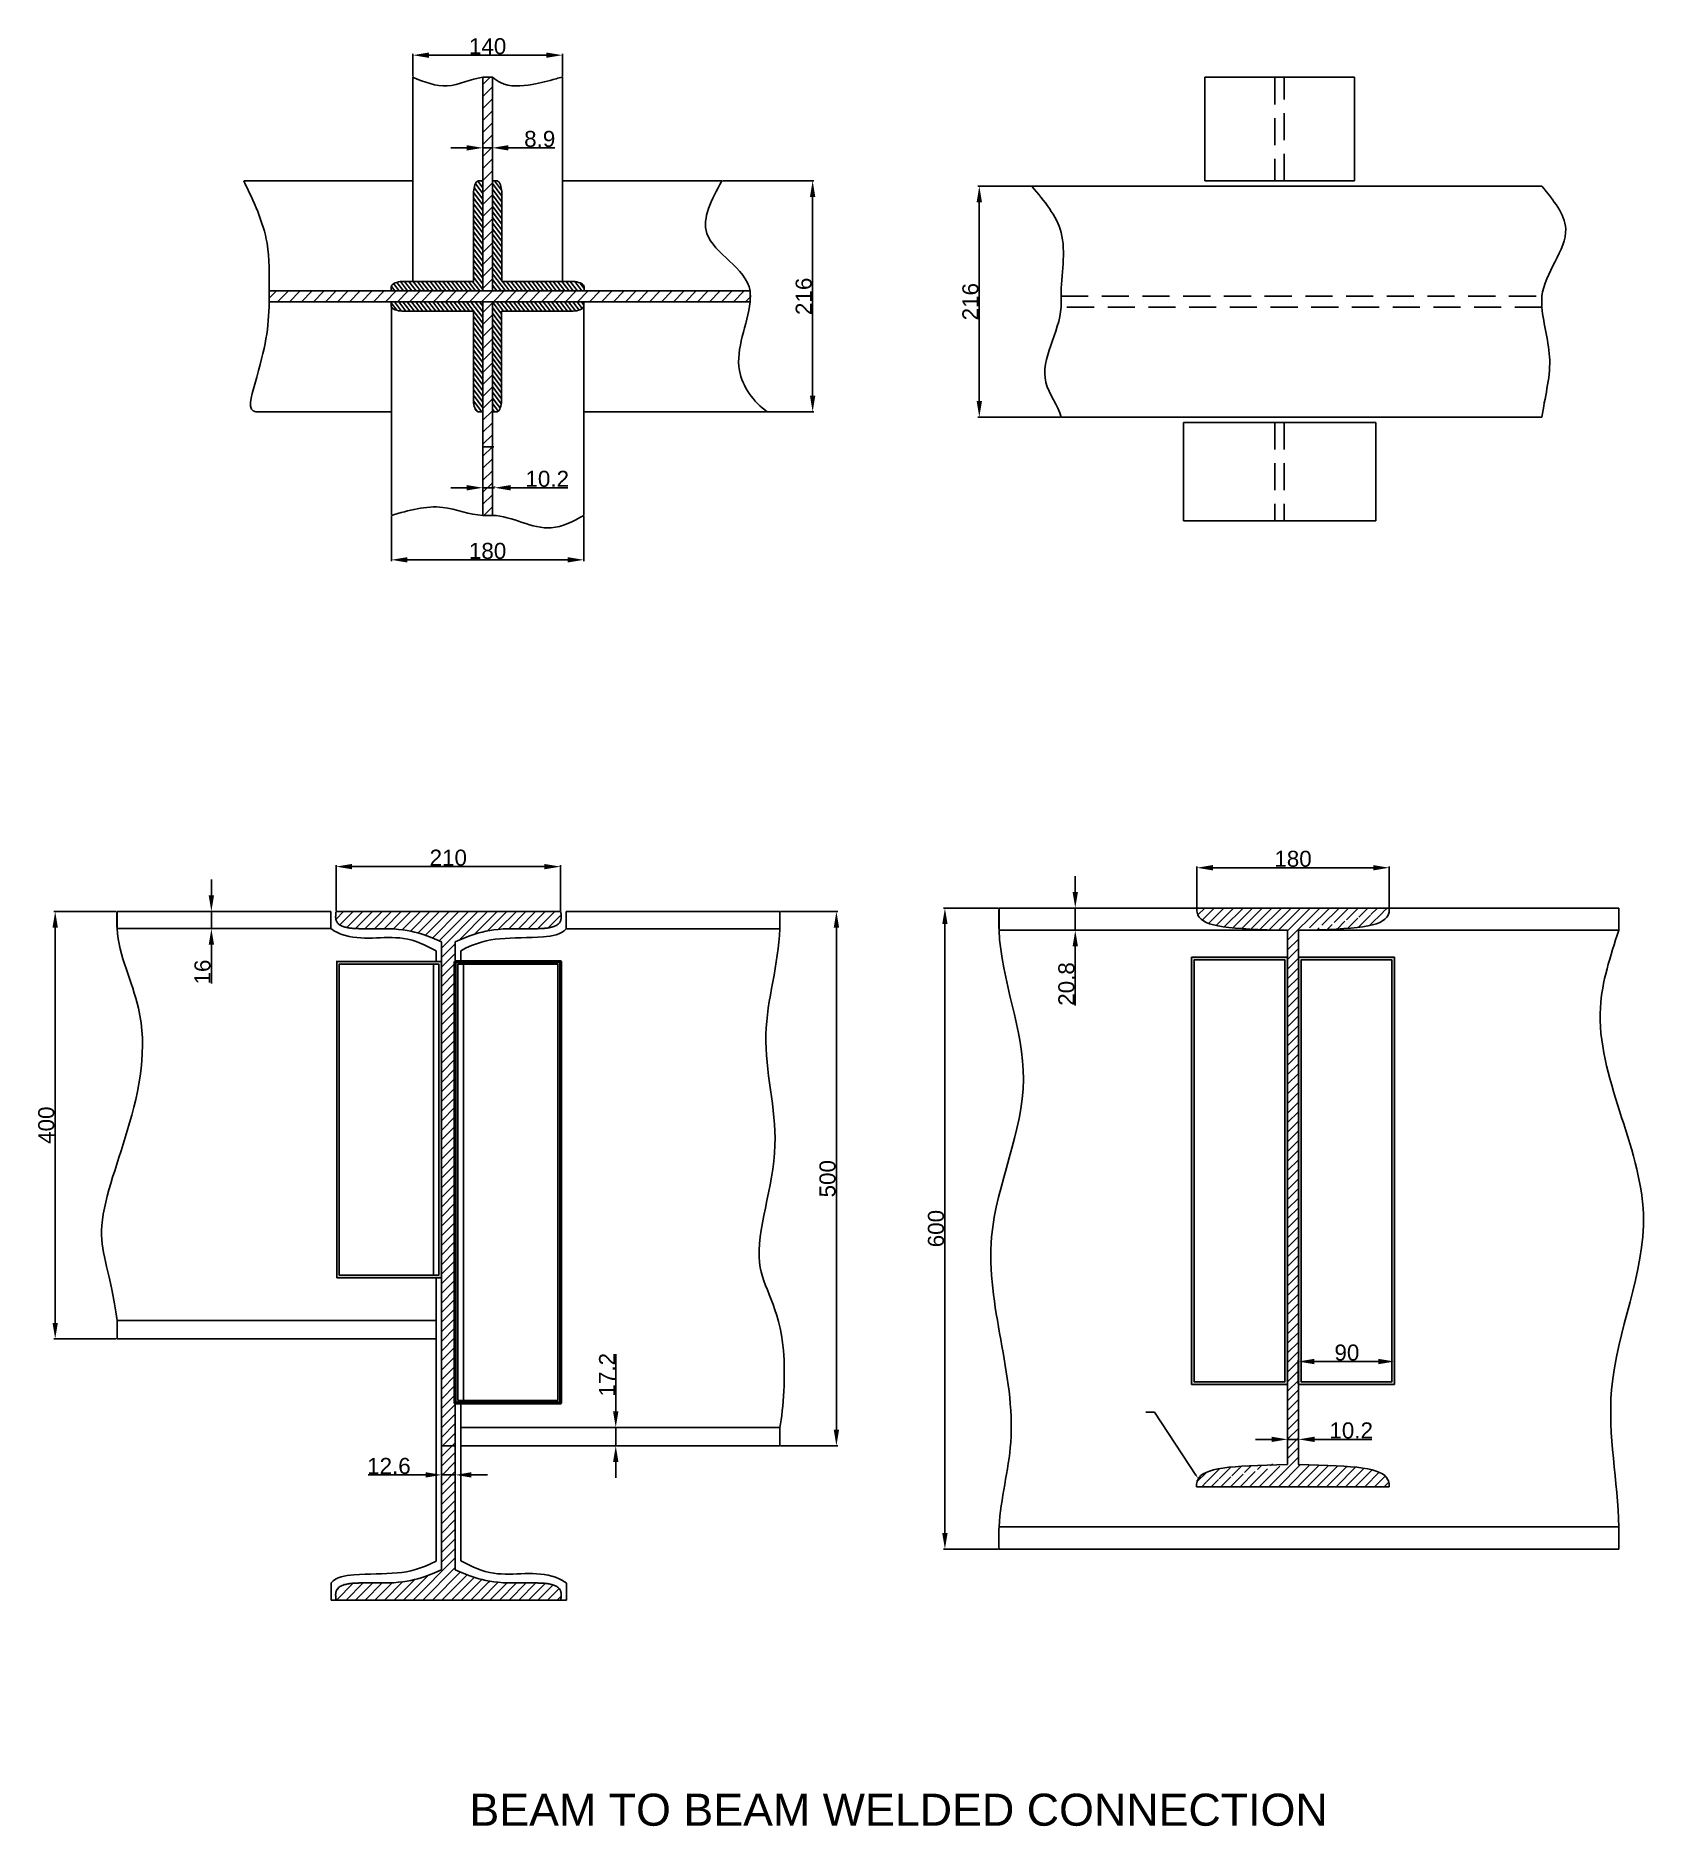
# Model space of a CAD drawing. Header units: inches. Extents: x 1351 to 2857, y 307 to 1983.
import ezdxf
from ezdxf import colors
from ezdxf.entities.mleader import LeaderData, LeaderLine
from ezdxf.math import Vec2, Vec3

# ---------------------------------------------------------------- set-up
doc = ezdxf.new("R2010")
doc.units = ezdxf.units.IN
doc.header["$MEASUREMENT"] = 0
doc.linetypes.add('DASHEDX2', pattern=[38.099999999999994, 25.4, -12.7])
doc.styles.get("Standard").update_dxf_attribs({"font": 'arial.ttf'})
doc.dimstyles.new('ISO-25', dxfattribs={"dimtxt": 15, "dimasz": 15, "dimexe": 1.25, "dimexo": 0.625, "dimtad": 1, "dimdec": 4, "dimtxsty": 'Standard', "dimcen": 2.5, "dimadec": 0, "dimazin": 0, "dimtfac": 1, "dimtdec": 4, "dimtmove": 0, "dimatfit": 3, "dimfxl": 1, "dimarcsym": 0})

msp = doc.modelspace()

# ---------------------------------------------------------------- texts
at = {"insert": (1756.281258324703, 337.8094662829761), "char_height": 30, "attachment_point": 1}
msp.add_mtext_dynamic_manual_height_columns('BEAM TO BEAM WELDED CONNECTION', width=1762.875229875592, gutter_width=967.7796642132664, heights=[560.3105150692841], dxfattribs=at)

# ---------------------------------------------------------------- blocks, each defined once
blk = doc.blocks.new('*D20')
at = {"color": 0, "lineweight": -2, "transparency": 16777216}
for p, q in [((1703.33883524077, 1944.830040850875), (1703.33883524077, 1966.155384446298)), ((1718.33883524077, 1964.905384446298), (1828.33883524077, 1964.905384446298)), ((1843.33883524077, 1944.830040850875), (1843.33883524077, 1966.155384446298))]:
    blk.add_line(p, q, dxfattribs=at)
at = {"color": 0, "transparency": 16777216}
for points in [[(1718.33883524077, 1967.405384446298), (1718.33883524077, 1962.405384446298), (1703.33883524077, 1964.905384446298)], [(1828.33883524077, 1967.405384446298), (1828.33883524077, 1962.405384446298), (1843.33883524077, 1964.905384446298)]]:
    blk.add_solid(points, dxfattribs=at)
at = {"layer": 'Defpoints', "color": 0, "transparency": 16777216}
for p in [(1843.33883524077, 1964.905384446298), (1703.33883524077, 1944.205040850875), (1843.33883524077, 1944.205040850875)]:
    blk.add_point(p, dxfattribs=at)
at = {"color": 0, "transparency": 16777216, "insert": (1773.33883524077, 1973.188979262123), "char_height": 15, "attachment_point": 5}
blk.add_mtext('140', dxfattribs=at)
blk = doc.blocks.new('*D21')
at = {"color": 0, "lineweight": -2, "transparency": 16777216}
for p, q in [((1768.88883524077, 1943.580040850875), (1768.88883524077, 1876.929903084225)), ((1777.78883524077, 1943.580040850875), (1777.78883524077, 1876.929903084225)), ((1753.88883524077, 1878.179903084225), (1738.88883524077, 1878.179903084225)), ((1768.88883524077, 1878.179903084225), (1777.78883524077, 1878.179903084225)), ((1792.78883524077, 1878.179903084225), (1836.398998951548, 1878.179903084225))]:
    blk.add_line(p, q, dxfattribs=at)
at = {"color": 0, "transparency": 16777216}
for points in [[(1753.88883524077, 1880.679903084225), (1753.88883524077, 1875.679903084225), (1768.88883524077, 1878.179903084225)], [(1792.78883524077, 1880.679903084225), (1792.78883524077, 1875.679903084225), (1777.78883524077, 1878.179903084225)]]:
    blk.add_solid(points, dxfattribs=at)
at = {"layer": 'Defpoints', "color": 0, "transparency": 16777216}
for p in [(1768.88883524077, 1944.205040850875), (1777.78883524077, 1944.205040850875), (1777.78883524077, 1878.179903084225)]:
    blk.add_point(p, dxfattribs=at)
at = {"color": 0, "transparency": 16777216, "insert": (1822.093917096159, 1886.46349790005), "char_height": 15, "attachment_point": 5}
blk.add_mtext('8.9', dxfattribs=at)
blk = doc.blocks.new('*D22')
at = {"color": 0, "lineweight": -2, "transparency": 16777216}
for p, q in [((1768.88883524077, 1597.771109173111), (1768.88883524077, 1558.796220049258)), ((1753.88883524077, 1560.046220049258), (1738.88883524077, 1560.046220049258)), ((1768.88883524077, 1560.046220049258), (1779.816307508696, 1560.046220049258)), ((1779.816307508696, 1560.671220049258), (1779.816307508696, 1561.296220049258)), ((1794.816307508696, 1560.046220049258), (1848.463988272679, 1560.046220049258))]:
    blk.add_line(p, q, dxfattribs=at)
at = {"color": 0, "transparency": 16777216}
for points in [[(1753.88883524077, 1562.546220049258), (1753.88883524077, 1557.546220049258), (1768.88883524077, 1560.046220049258)], [(1794.816307508696, 1562.546220049258), (1794.816307508696, 1557.546220049258), (1779.816307508696, 1560.046220049258)]]:
    blk.add_solid(points, dxfattribs=at)
at = {"layer": 'Defpoints', "color": 0, "transparency": 16777216}
for p in [(1768.88883524077, 1598.396109173111), (1779.816307508696, 1560.046220049258), (1779.816307508696, 1560.046220049258)]:
    blk.add_point(p, dxfattribs=at)
at = {"color": 0, "transparency": 16777216, "insert": (1829.140147890688, 1568.329814865084), "char_height": 15, "attachment_point": 5}
blk.add_mtext('10.2', dxfattribs=at)
blk = doc.blocks.new('*D23')
at = {"color": 0, "lineweight": -2, "transparency": 16777216}
for p, q in [((1993.081063877423, 1847.205040850876), (2078.739645061701, 1847.205040850876)), ((2077.489645061701, 1832.205040850876), (2077.489645061701, 1646.205040850876)), ((1993.081063877423, 1631.205040850876), (2078.739645061701, 1631.205040850876))]:
    blk.add_line(p, q, dxfattribs=at)
at = {"color": 0, "transparency": 16777216}
for points in [[(2074.989645061701, 1832.205040850876), (2079.989645061701, 1832.205040850876), (2077.489645061701, 1847.205040850876)], [(2074.989645061701, 1646.205040850876), (2079.989645061701, 1646.205040850876), (2077.489645061701, 1631.205040850876)]]:
    blk.add_solid(points, dxfattribs=at)
at = {"layer": 'Defpoints', "color": 0, "transparency": 16777216}
for p in [(1992.456063877423, 1847.205040850876), (1992.456063877423, 1631.205040850876), (2077.489645061701, 1631.205040850876)]:
    blk.add_point(p, dxfattribs=at)
at = {"color": 0, "transparency": 16777216, "insert": (2069.206050245875, 1739.205040850875), "char_height": 15, "attachment_point": 5, "rotation": 90}
blk.add_mtext('216', dxfattribs=at)
blk = doc.blocks.new('*D24')
at = {"color": 0, "lineweight": -2, "transparency": 16777216}
for p, q in [((1683.33883524077, 1533.580040850875), (1683.33883524077, 1491.33518515138)), ((1863.33883524077, 1533.580040850875), (1863.33883524077, 1491.33518515138)), ((1698.33883524077, 1492.58518515138), (1848.33883524077, 1492.58518515138))]:
    blk.add_line(p, q, dxfattribs=at)
at = {"color": 0, "transparency": 16777216}
for points in [[(1698.33883524077, 1495.08518515138), (1698.33883524077, 1490.08518515138), (1683.33883524077, 1492.58518515138)], [(1848.33883524077, 1495.08518515138), (1848.33883524077, 1490.08518515138), (1863.33883524077, 1492.58518515138)]]:
    blk.add_solid(points, dxfattribs=at)
at = {"layer": 'Defpoints', "color": 0, "transparency": 16777216}
for p in [(1683.33883524077, 1534.205040850875), (1863.33883524077, 1534.205040850875), (1863.33883524077, 1492.58518515138)]:
    blk.add_point(p, dxfattribs=at)
at = {"color": 0, "transparency": 16777216, "insert": (1773.33883524077, 1500.868779967205), "char_height": 15, "attachment_point": 5}
blk.add_mtext('180', dxfattribs=at)
blk = doc.blocks.new('*D25')
at = {"color": 0, "lineweight": -2, "transparency": 16777216}
for p, q in [((2309.363987529742, 1842.205040850876), (2232.215509877169, 1842.205040850876)), ((2233.465509877169, 1827.205040850876), (2233.465509877169, 1641.205040850876)), ((2309.363987529742, 1626.205040850876), (2232.215509877169, 1626.205040850876))]:
    blk.add_line(p, q, dxfattribs=at)
at = {"color": 0, "transparency": 16777216}
for points in [[(2230.965509877169, 1827.205040850876), (2235.965509877169, 1827.205040850876), (2233.465509877169, 1842.205040850876)], [(2230.965509877169, 1641.205040850876), (2235.965509877169, 1641.205040850876), (2233.465509877169, 1626.205040850876)]]:
    blk.add_solid(points, dxfattribs=at)
at = {"layer": 'Defpoints', "color": 0, "transparency": 16777216}
for p in [(2309.988987529742, 1842.205040850876), (2233.465509877169, 1626.205040850876), (2309.988987529742, 1626.205040850876)]:
    blk.add_point(p, dxfattribs=at)
at = {"color": 0, "transparency": 16777216, "insert": (2225.181915061344, 1734.205040850875), "char_height": 15, "attachment_point": 5, "rotation": 90}
blk.add_mtext('216', dxfattribs=at)
blk = doc.blocks.new('*D26')
at = {"color": 0, "lineweight": -2, "transparency": 16777216}
for p, q in [((1514.847619483222, 1178.448873504423), (1514.847619483222, 1193.448873504423)), ((1427.149134770212, 1163.448873504423), (1516.097619483222, 1163.448873504423)), ((1514.847619483222, 1163.448873504423), (1514.847619483222, 1147.448873504423)), ((1427.149134770212, 1147.448873504423), (1516.097619483222, 1147.448873504423)), ((1514.847619483222, 1132.448873504423), (1514.847619483222, 1096.134071321613))]:
    blk.add_line(p, q, dxfattribs=at)
at = {"color": 0, "transparency": 16777216}
for points in [[(1512.347619483222, 1178.448873504423), (1517.347619483222, 1178.448873504423), (1514.847619483222, 1163.448873504423)], [(1512.347619483222, 1132.448873504423), (1517.347619483222, 1132.448873504423), (1514.847619483222, 1147.448873504423)]]:
    blk.add_solid(points, dxfattribs=at)
at = {"layer": 'Defpoints', "color": 0, "transparency": 16777216}
for p in [(1426.524134770212, 1163.448873504423), (1426.524134770212, 1147.448873504423), (1514.847619483222, 1147.448873504423)]:
    blk.add_point(p, dxfattribs=at)
at = {"color": 0, "transparency": 16777216, "insert": (1506.564024667397, 1106.791472413017), "char_height": 15, "attachment_point": 5, "rotation": 90}
blk.add_mtext('16', dxfattribs=at)
blk = doc.blocks.new('*D27')
at = {"color": 0, "lineweight": -2, "transparency": 16777216}
for p, q in [((1631.523316290354, 1163.983407330287), (1631.523316290354, 1206.710241849885)), ((1841.523316290354, 1163.983407330287), (1841.523316290354, 1206.710241849885)), ((1646.523316290354, 1205.460241849885), (1826.523316290354, 1205.460241849885))]:
    blk.add_line(p, q, dxfattribs=at)
at = {"color": 0, "transparency": 16777216}
for points in [[(1646.523316290354, 1207.960241849885), (1646.523316290354, 1202.960241849885), (1631.523316290354, 1205.460241849885)], [(1826.523316290354, 1207.960241849885), (1826.523316290354, 1202.960241849885), (1841.523316290354, 1205.460241849885)]]:
    blk.add_solid(points, dxfattribs=at)
at = {"layer": 'Defpoints', "color": 0, "transparency": 16777216}
for p in [(1841.523316290354, 1205.460241849885), (1631.523316290354, 1163.358407330287), (1841.523316290354, 1163.358407330287)]:
    blk.add_point(p, dxfattribs=at)
at = {"color": 0, "transparency": 16777216, "insert": (1736.523316290354, 1213.743836665711), "char_height": 15, "attachment_point": 5}
blk.add_mtext('210', dxfattribs=at)
blk = doc.blocks.new('*D28')
at = {"color": 0, "lineweight": -2, "transparency": 16777216}
for p, q in [((2047.448316290355, 1163.358407330287), (2100.989767169137, 1163.358407330287)), ((2099.739767169137, 1148.358407330287), (2099.739767169138, 678.358407330287)), ((2047.448316290355, 663.358407330287), (2100.989767169138, 663.358407330287))]:
    blk.add_line(p, q, dxfattribs=at)
at = {"color": 0, "transparency": 16777216}
for points in [[(2097.239767169137, 1148.358407330287), (2102.239767169137, 1148.358407330287), (2099.739767169137, 1163.358407330287)], [(2097.239767169138, 678.358407330287), (2102.239767169138, 678.358407330287), (2099.739767169138, 663.358407330287)]]:
    blk.add_solid(points, dxfattribs=at)
at = {"layer": 'Defpoints', "color": 0, "transparency": 16777216}
for p in [(2046.823316290355, 1163.358407330287), (2046.823316290355, 663.358407330287), (2099.739767169138, 663.358407330287)]:
    blk.add_point(p, dxfattribs=at)
at = {"color": 0, "transparency": 16777216, "insert": (2091.456172353312, 913.3584073302865), "char_height": 15, "attachment_point": 5, "rotation": 90}
blk.add_mtext('500', dxfattribs=at)
blk = doc.blocks.new('*D29')
at = {"color": 0, "lineweight": -2, "transparency": 16777216}
for p, q in [((1743.123316290354, 662.7334073302868), (1743.123316290354, 634.9401899859895)), ((1730.377508755449, 636.8151899859895), (1730.377508755449, 637.4401899859895)), ((1715.377508755449, 636.1901899859895), (1661.586581061043, 636.1901899859895)), ((1743.123316290354, 636.1901899859895), (1730.377508755449, 636.1901899859895)), ((1758.123316290354, 636.1901899859895), (1773.123316290354, 636.1901899859895))]:
    blk.add_line(p, q, dxfattribs=at)
at = {"color": 0, "transparency": 16777216}
for points in [[(1715.377508755449, 638.6901899859895), (1715.377508755449, 633.6901899859895), (1730.377508755449, 636.1901899859895)], [(1758.123316290354, 638.6901899859895), (1758.123316290354, 633.6901899859895), (1743.123316290354, 636.1901899859895)]]:
    blk.add_solid(points, dxfattribs=at)
at = {"layer": 'Defpoints', "color": 0, "transparency": 16777216}
for p in [(1743.123316290354, 663.3584073302868), (1730.377508755449, 636.1901899859895), (1730.377508755449, 636.1901899859895)]:
    blk.add_point(p, dxfattribs=at)
at = {"color": 0, "transparency": 16777216, "insert": (1680.982044908246, 644.4737848018149), "char_height": 15, "attachment_point": 5}
blk.add_mtext('12.6', dxfattribs=at)
blk = doc.blocks.new('*D30')
at = {"color": 0, "lineweight": -2, "transparency": 16777216}
for p, q in [((1425.899134770212, 1163.448873504423), (1367.425357585988, 1163.448873504423)), ((1368.675357585988, 1148.448873504423), (1368.675357585988, 778.448873504423)), ((1425.899134770212, 763.4488735044229), (1367.425357585988, 763.4488735044229))]:
    blk.add_line(p, q, dxfattribs=at)
at = {"color": 0, "transparency": 16777216}
for points in [[(1366.175357585988, 1148.448873504423), (1371.175357585988, 1148.448873504423), (1368.675357585988, 1163.448873504423)], [(1366.175357585988, 778.448873504423), (1371.175357585988, 778.448873504423), (1368.675357585988, 763.4488735044229)]]:
    blk.add_solid(points, dxfattribs=at)
at = {"layer": 'Defpoints', "color": 0, "transparency": 16777216}
for p in [(1426.524134770212, 1163.448873504423), (1368.675357585988, 763.4488735044229), (1426.524134770212, 763.4488735044229)]:
    blk.add_point(p, dxfattribs=at)
at = {"color": 0, "transparency": 16777216, "insert": (1360.391762770162, 963.4488735044224), "char_height": 15, "attachment_point": 5, "rotation": 90}
blk.add_mtext('400', dxfattribs=at)
blk = doc.blocks.new('*D31')
at = {"color": 0, "lineweight": -2, "transparency": 16777216}
for p, q in [((1893.249033078203, 695.5584073302871), (1893.249033078203, 749.2060880942707)), ((2046.198316290355, 680.5584073302871), (1891.999033078203, 680.5584073302871)), ((1893.249033078203, 663.358407330287), (1893.249033078203, 680.5584073302871)), ((2046.198316290355, 663.358407330287), (1891.999033078203, 663.358407330287)), ((1893.249033078203, 648.358407330287), (1893.249033078203, 633.358407330287))]:
    blk.add_line(p, q, dxfattribs=at)
at = {"color": 0, "transparency": 16777216}
for points in [[(1890.749033078203, 695.5584073302871), (1895.749033078203, 695.5584073302871), (1893.249033078203, 680.5584073302871)], [(1890.749033078203, 648.358407330287), (1895.749033078203, 648.358407330287), (1893.249033078203, 663.358407330287)]]:
    blk.add_solid(points, dxfattribs=at)
at = {"layer": 'Defpoints', "color": 0, "transparency": 16777216}
for p in [(1893.249033078203, 680.5584073302871), (2046.823316290355, 680.5584073302871), (2046.823316290355, 663.358407330287)]:
    blk.add_point(p, dxfattribs=at)
at = {"color": 0, "transparency": 16777216, "insert": (1885.093337307398, 729.8822477122782), "char_height": 15, "attachment_point": 5, "rotation": 90}
blk.add_mtext('17.2', dxfattribs=at)
blk = doc.blocks.new('*D32')
at = {"color": 0, "lineweight": -2, "transparency": 16777216}
for p, q in [((2437.036511350245, 1167.296017345687), (2437.036511350245, 1205.668991124236)), ((2452.036511350245, 1204.418991124236), (2602.036511350247, 1204.418991124236)), ((2617.036511350247, 1167.296017345687), (2617.036511350247, 1205.668991124236))]:
    blk.add_line(p, q, dxfattribs=at)
at = {"color": 0, "transparency": 16777216}
for points in [[(2452.036511350245, 1206.918991124236), (2452.036511350245, 1201.918991124236), (2437.036511350245, 1204.418991124236)], [(2602.036511350247, 1206.918991124236), (2602.036511350247, 1201.918991124236), (2617.036511350247, 1204.418991124236)]]:
    blk.add_solid(points, dxfattribs=at)
at = {"layer": 'Defpoints', "color": 0, "transparency": 16777216}
for p in [(2617.036511350247, 1204.418991124236), (2437.036511350245, 1166.671017345687), (2617.036511350247, 1166.671017345687)]:
    blk.add_point(p, dxfattribs=at)
at = {"color": 0, "transparency": 16777216, "insert": (2527.036511350246, 1212.702585940061), "char_height": 15, "attachment_point": 5}
blk.add_mtext('180', dxfattribs=at)
blk = doc.blocks.new('*D33')
at = {"color": 0, "lineweight": -2, "transparency": 16777216}
for p, q in [((2531.957333436792, 721.4819154100896), (2531.957333436792, 743.5273802456595)), ((2606.957333436792, 742.2773802456595), (2546.957333436792, 742.2773802456595)), ((2621.957333436792, 721.4819154100896), (2621.957333436792, 743.5273802456595))]:
    blk.add_line(p, q, dxfattribs=at)
at = {"color": 0, "transparency": 16777216}
for points in [[(2546.957333436792, 744.7773802456595), (2546.957333436792, 739.7773802456595), (2531.957333436792, 742.2773802456595)], [(2606.957333436792, 744.7773802456595), (2606.957333436792, 739.7773802456595), (2621.957333436792, 742.2773802456595)]]:
    blk.add_solid(points, dxfattribs=at)
at = {"layer": 'Defpoints', "color": 0, "transparency": 16777216}
for p in [(2531.957333436792, 742.2773802456595), (2531.957333436792, 720.8569154100896), (2621.957333436792, 720.8569154100896)]:
    blk.add_point(p, dxfattribs=at)
at = {"color": 0, "transparency": 16777216, "insert": (2577.454289315046, 750.5609750614849), "char_height": 15, "attachment_point": 5}
blk.add_mtext('90', dxfattribs=at)
blk = doc.blocks.new('*D34')
at = {"color": 0, "lineweight": -2, "transparency": 16777216}
for p, q in [((2521.936511350237, 720.246017345687), (2521.936511350237, 668.1705291557664)), ((2532.136511350246, 720.246017345687), (2532.136511350246, 668.1705291557664)), ((2506.936511350237, 669.4205291557664), (2491.936511350237, 669.4205291557664)), ((2521.936511350237, 669.4205291557664), (2532.136511350246, 669.4205291557664)), ((2547.136511350246, 669.4205291557664), (2600.78419211423, 669.4205291557664))]:
    blk.add_line(p, q, dxfattribs=at)
at = {"color": 0, "transparency": 16777216}
for points in [[(2506.936511350237, 671.9205291557664), (2506.936511350237, 666.9205291557664), (2521.936511350237, 669.4205291557664)], [(2547.136511350246, 671.9205291557664), (2547.136511350246, 666.9205291557664), (2532.136511350246, 669.4205291557664)]]:
    blk.add_solid(points, dxfattribs=at)
at = {"layer": 'Defpoints', "color": 0, "transparency": 16777216}
for p in [(2521.936511350237, 720.871017345687), (2532.136511350246, 720.871017345687), (2532.136511350246, 669.4205291557664)]:
    blk.add_point(p, dxfattribs=at)
at = {"color": 0, "transparency": 16777216, "insert": (2581.460351732238, 677.7041239715918), "char_height": 15, "attachment_point": 5}
blk.add_mtext('10.2', dxfattribs=at)
blk = doc.blocks.new('*D35')
at = {"color": 0, "lineweight": -2, "transparency": 16777216}
for p, q in [((2323.269508792024, 1181.671017345687), (2323.269508792024, 1196.671017345687)), ((2252.535149066917, 1166.671017345687), (2324.519508792024, 1166.671017345687)), ((2323.269508792024, 1166.671017345687), (2323.269508792024, 1145.871017345687)), ((2252.535149066917, 1145.871017345687), (2324.519508792024, 1145.871017345687)), ((2323.269508792024, 1130.871017345687), (2323.269508792024, 1075.371358409807))]:
    blk.add_line(p, q, dxfattribs=at)
at = {"color": 0, "transparency": 16777216}
for points in [[(2320.769508792024, 1181.671017345687), (2325.769508792024, 1181.671017345687), (2323.269508792024, 1166.671017345687)], [(2320.769508792024, 1130.871017345687), (2325.769508792024, 1130.871017345687), (2323.269508792024, 1145.871017345687)]]:
    blk.add_solid(points, dxfattribs=at)
at = {"layer": 'Defpoints', "color": 0, "transparency": 16777216}
for p in [(2251.910149066917, 1166.671017345687), (2251.910149066917, 1145.871017345687), (2323.269508792024, 1145.871017345687)]:
    blk.add_point(p, dxfattribs=at)
at = {"color": 0, "transparency": 16777216, "insert": (2314.985913976198, 1095.621187877746), "char_height": 15, "attachment_point": 5, "rotation": 90}
blk.add_mtext('20.8', dxfattribs=at)
blk = doc.blocks.new('*D19')
at = {"color": 0, "lineweight": -2, "transparency": 16777216}
for p, q in [((2251.285149066917, 1166.671017345687), (2200.019336468619, 1166.671017345687)), ((2201.269336468619, 1151.671017345687), (2201.269336468619, 581.671017345687)), ((2251.285149066917, 566.671017345687), (2200.019336468619, 566.671017345687))]:
    blk.add_line(p, q, dxfattribs=at)
at = {"color": 0, "transparency": 16777216}
for points in [[(2198.769336468619, 1151.671017345687), (2203.769336468619, 1151.671017345687), (2201.269336468619, 1166.671017345687)], [(2198.769336468619, 581.671017345687), (2203.769336468619, 581.671017345687), (2201.269336468619, 566.671017345687)]]:
    blk.add_solid(points, dxfattribs=at)
at = {"layer": 'Defpoints', "color": 0, "transparency": 16777216}
for p in [(2251.910149066917, 1166.671017345687), (2201.269336468619, 566.671017345687), (2251.910149066917, 566.671017345687)]:
    blk.add_point(p, dxfattribs=at)
at = {"color": 0, "transparency": 16777216, "insert": (2192.985741652793, 866.6710173456864), "char_height": 15, "attachment_point": 5, "rotation": 90}
blk.add_mtext('600', dxfattribs=at)

# ---------------------------------------------------------------- dimensions: what is measured, and where the dimension line sits
for base, p1, p2, picture, middle in [((1843.33883524077, 1964.905384446298), (1703.33883524077, 1944.205040850875), (1843.33883524077, 1944.205040850875), '*D20', (1773.33883524077, 1973.188979262123)), ((1863.33883524077, 1492.58518515138), (1683.33883524077, 1534.205040850875), (1863.33883524077, 1534.205040850875), '*D24', (1773.33883524077, 1500.868779967205)), ((1841.523316290354, 1205.460241849885), (1631.523316290354, 1163.358407330287), (1841.523316290354, 1163.358407330287), '*D27', (1736.523316290354, 1213.743836665711)), ((2617.036511350247, 1204.418991124236), (2437.036511350245, 1166.671017345687), (2617.036511350247, 1166.671017345687), '*D32', (2527.036511350246, 1212.702585940061))]:
    dim = msp.add_linear_dim(base=base, p1=p1, p2=p2, dimstyle='ISO-25')
    dim.commit()
    dim.dimension.update_dxf_attribs({"geometry": picture, "text_midpoint": middle})
for base, p1, p2, text, picture, middle in [((1777.78883524077, 1878.179903084225), (1768.88883524077, 1944.205040850875), (1777.78883524077, 1944.205040850875), '8.9', '*D21', (1822.093917096159, 1886.46349790005)), ((1779.816307508696, 1560.046220049258), (1768.88883524077, 1598.396109173111), (1779.816307508696, 1560.046220049258), '10.2', '*D22', (1829.140147890688, 1568.329814865084)), ((2532.136511350246, 669.4205291557664), (2521.936511350237, 720.871017345687), (2532.136511350246, 720.871017345687), '10.2', '*D34', (2581.460351732238, 677.7041239715918)), ((1730.377508755449, 636.1901899859895), (1743.123316290354, 663.3584073302868), (1730.377508755449, 636.1901899859895), '12.6', '*D29', (1680.982044908246, 644.4737848018149))]:
    dim = msp.add_linear_dim(base=base, p1=p1, p2=p2, text=text, dimstyle='ISO-25')
    dim.commit()
    dim.dimension.update_dxf_attribs({"geometry": picture, "text_midpoint": middle})
for base, p1, p2, picture, middle in [((2077.489645061701, 1631.205040850876), (1992.456063877422, 1847.205040850875), (1992.456063877422, 1631.205040850875), '*D23', (2069.206050245875, 1739.205040850875)), ((2233.465509877169, 1626.205040850876), (2309.988987529741, 1842.205040850875), (2309.988987529741, 1626.205040850875), '*D25', (2225.181915061344, 1734.205040850875)), ((1514.847619483222, 1147.448873504423), (1426.524134770211, 1163.448873504423), (1426.524134770211, 1147.448873504423), '*D26', (1506.564024667397, 1106.791472413017)), ((1368.675357585988, 763.4488735044229), (1426.524134770211, 1163.448873504423), (1426.524134770211, 763.4488735044226), '*D30', (1360.391762770162, 963.4488735044224)), ((2099.739767169138, 663.358407330287), (2046.823316290354, 1163.358407330287), (2046.823316290354, 663.3584073302868), '*D28', (2091.456172353312, 913.3584073302865)), ((2201.269336468619, 566.671017345687), (2251.910149066916, 1166.671017345687), (2251.910149066916, 566.6710173456868), '*D19', (2192.985741652793, 866.6710173456864))]:
    dim = msp.add_linear_dim(base=base, p1=p1, p2=p2, angle=90, dimstyle='ISO-25')
    dim.commit()
    dim.dimension.update_dxf_attribs({"geometry": picture, "text_midpoint": middle})
dim = msp.add_linear_dim(base=(2323.269508792024, 1145.871017345687), p1=(2251.910149066916, 1166.671017345687), p2=(2251.910149066916, 1145.871017345687), angle=90, text='20.8', dimstyle='ISO-25')
dim.commit()
dim.dimension.update_dxf_attribs({"geometry": '*D35', "text_midpoint": (2314.985913976198, 1095.621187877746)})
dim = msp.add_linear_dim(base=(2531.957333436792, 742.2773802456595), p1=(2621.957333436792, 720.8569154100896), p2=(2531.957333436792, 720.8569154100896), dimstyle='ISO-25')
dim.commit()
dim.dimension.update_dxf_attribs({"geometry": '*D33', "text_midpoint": (2577.454289315046, 742.2773802456595), "dimtype": 160})
dim = msp.add_aligned_dim(p1=(2046.823316290354, 663.3584073302868), p2=(2046.823316290354, 680.5584073302869), distance=153.57428321215093, text='17.2', dimstyle='ISO-25')
dim.commit()
dim.dimension.update_dxf_attribs({"geometry": '*D31', "text_midpoint": (1885.093337307398, 729.8822477122782)})

# ---------------------------------------------------------------- hatches: boundary and pattern name
h = msp.add_hatch()
h.set_pattern_fill('ANSI31', color=256, scale=2.5)
h.set_pattern_definition([(45, (1515.987303693053, 1527.404312442966), (-5.612660075668221, 5.612660075668221), [])])
h.paths.add_polyline_path([(1777.78883524077, 1944.205040850875), (1768.88883524077, 1944.205040850875), (1768.88883524077, 1744.205040850875), (1777.78883524077, 1744.205040850875)])
edge = h.paths.add_edge_path()
edge.add_line((2018.88883524077, 1744.205040850875), (1968.88883524077, 1744.205040850875))
edge.add_line((1968.88883524077, 1744.205040850875), (1568.88883524077, 1744.205040850875))
edge.add_line((1568.88883524077, 1744.205040850875), (1568.88883524077, 1743.898969307687))
edge.add_spline(control_points=[(1568.88883524077, 1743.898969307523), (1568.889524509425, 1740.619763153476), (1568.911678725427, 1737.342199321268), (1568.88883524077, 1734.205040850875)], knot_values=[107.2899966452676, 107.2899966452676, 107.2899966452676, 107.2899966452676, 116.9882613095138, 116.9882613095138, 116.9882613095138, 116.9882613095138], degree=3, periodic=0)
edge.add_line((1568.88883524077, 1734.205040850875), (1968.88883524077, 1734.205040850875))
edge.add_line((1968.88883524077, 1734.205040850875), (2018.88883524077, 1734.205040850875))
edge.add_line((2018.88883524077, 1734.205040850875), (2018.88883524077, 1744.205040850875))
edge = h.paths.add_edge_path()
edge.add_line((1777.78883524077, 1734.205040850875), (1768.88883524077, 1734.205040850875))
edge.add_line((1768.88883524077, 1734.205040850875), (1768.88883524077, 1544.205040850875))
edge.add_line((1768.88883524077, 1544.205040850875), (1768.88883524077, 1534.205040850875))
edge.add_spline(control_points=[(1768.88883524077, 1534.205040850875), (1771.845454471118, 1534.115951292836), (1774.822214913058, 1534.307068379594), (1777.78883524077, 1534.205040850875)], knot_values=[86.84616687633073, 86.84616687633074, 86.84616687633074, 86.84616687633074, 95.7461668763307, 95.7461668763307, 95.7461668763307, 95.74616687633073], degree=3, periodic=0)
edge.add_line((1777.78883524077, 1534.205040850875), (1777.78883524077, 1544.205040850875))
edge.add_line((1777.78883524077, 1544.205040850875), (1777.78883524077, 1734.205040850875))
h = msp.add_hatch()
h.set_pattern_fill('ANSI31', color=256, angle=82)
h.set_pattern_definition([(127, (1515.987303693053, 1527.404312442966), (-2.535667744400155, -1.910762698507753), [])])
edge = h.paths.add_edge_path()
edge.add_line((1760.197351673766, 1753.204578799405), (1693.33883524077, 1753.204578799405))
edge.add_spline(control_points=[(1693.33883524077, 1753.204578799405), (1688.783621362239, 1752.494722830432), (1682.359188418412, 1751.493579482601), (1683.226006653596, 1745.777918720141), (1683.33883524077, 1744.205040850875)], knot_values=[0, 0, 0, 0, 10.96576129695315, 15.46553027121788, 15.46553027121788, 15.46553027121788, 15.46553027121788], degree=3, periodic=0)
edge.add_line((1683.33883524077, 1744.205040850875), (1768.88883524077, 1744.205040850875))
edge.add_line((1768.88883524077, 1744.205040850875), (1768.88883524077, 1847.204578799405))
edge.add_spline(control_points=[(1768.88883524077, 1847.204578799405), (1767.375495291339, 1847.303331655882), (1761.728651237824, 1848.163045606135), (1760.835774793087, 1841.773337731967), (1760.197351673766, 1837.204578799405)], knot_values=[0, 0, 0, 4.209965709378594e-13, 4.345741783502314, 15.24920323612697, 15.24920323612697, 15.24920323612697, 15.24920323612697], degree=3, periodic=0)
edge.add_line((1760.197351673766, 1837.204578799405), (1760.197351673766, 1753.204578799405))
edge = h.paths.add_edge_path()
edge.add_line((1786.64148059976, 1753.204578799405), (1786.64148059976, 1837.204578799405))
edge.add_spline(control_points=[(1786.64148059976, 1837.204578799405), (1786.00305748044, 1841.773337731967), (1785.110181035702, 1848.163045606135), (1779.463336982187, 1847.303331655882), (1777.949997032756, 1847.204578799405)], knot_values=[0, 0, 0, 0, 10.90346145262465, 15.24920323612655, 15.24920323612697, 15.24920323612697, 15.24920323612697], degree=3, periodic=0)
edge.add_line((1777.78883524077, 1847.211914738135), (1777.78883524077, 1744.205040850875))
edge.add_line((1777.78883524077, 1744.205040850875), (1863.499997032756, 1744.205040850875))
edge.add_spline(control_points=[(1863.499997032756, 1744.205040850875), (1863.61282561993, 1745.777918720141), (1864.479643855115, 1751.493579482601), (1858.055210911287, 1752.494722830432), (1853.499997032756, 1753.204578799405)], knot_values=[0, 0, 0, 0, 4.499768974264725, 15.46553027121788, 15.46553027121788, 15.46553027121788, 15.46553027121788], degree=3, periodic=0)
edge.add_line((1853.499997032756, 1753.204578799405), (1786.64148059976, 1753.204578799405))
edge = h.paths.add_edge_path()
edge.add_line((1760.036189881781, 1725.205502902345), (1760.036189881781, 1641.205502902345))
edge.add_spline(control_points=[(1760.036189881781, 1641.205502902345), (1760.674613001101, 1636.636743969783), (1761.567489445838, 1630.247036095615), (1767.214333499353, 1631.106750045868), (1768.727673448785, 1631.205502902346)], knot_values=[0, 0, 0, 0, 10.90346145262465, 15.24920323612655, 15.24920323612697, 15.24920323612697, 15.24920323612697], degree=3, periodic=0)
edge.add_line((1768.88883524077, 1631.198166963615), (1768.88883524077, 1734.205040850875))
edge.add_line((1768.88883524077, 1734.205040850875), (1683.177673448784, 1734.205040850875))
edge.add_spline(control_points=[(1683.177673448784, 1734.205040850875), (1683.06484486161, 1732.632162981609), (1682.198026626426, 1726.916502219149), (1688.622459570253, 1725.915358871318), (1693.177673448784, 1725.205502902346)], knot_values=[0, 0, 0, 0, 4.499768974264725, 15.46553027121788, 15.46553027121788, 15.46553027121788, 15.46553027121788], degree=3, periodic=0)
edge.add_line((1693.177673448784, 1725.205502902346), (1760.036189881781, 1725.205502902345))
edge = h.paths.add_edge_path()
edge.add_spline(control_points=[(1777.78883524077, 1631.205502902346), (1779.302175190201, 1631.106750045868), (1784.949019243716, 1630.247036095615), (1785.841895688454, 1636.636743969783), (1786.480318807774, 1641.205502902345)], knot_values=[0, 0, 0, 4.209965709378594e-13, 4.345741783502314, 15.24920323612697, 15.24920323612697, 15.24920323612697, 15.24920323612697], degree=3, periodic=0)
edge.add_line((1786.480318807774, 1641.205502902345), (1786.480318807774, 1725.205502902345))
edge.add_line((1786.480318807774, 1725.205502902345), (1853.33883524077, 1725.205502902345))
edge.add_spline(control_points=[(1853.33883524077, 1725.205502902345), (1857.894049119301, 1725.915358871318), (1864.318482063129, 1726.916502219149), (1863.451663827944, 1732.632162981609), (1863.33883524077, 1734.205040850875)], knot_values=[0, 0, 0, 0, 10.96576129695315, 15.46553027121788, 15.46553027121788, 15.46553027121788, 15.46553027121788], degree=3, periodic=0)
edge.add_line((1863.33883524077, 1734.205040850875), (1777.78883524077, 1734.205040850875))
edge.add_line((1777.78883524077, 1734.205040850875), (1777.78883524077, 1631.205502902346))
h = msp.add_hatch()
h.set_pattern_fill('ANSI31', color=256, scale=2)
h.set_pattern_definition([(45, (1431.786103502298, 1342.701586311299), (-4.490128060534577, 4.490128060534577), [])])
edge = h.paths.add_edge_path()
edge.add_spline(control_points=[(1631.523316290354, 1163.358407330287), (1631.195977859004, 1160.482453819118), (1629.802561628247, 1148.240077374545), (1646.203653522876, 1147.374783784745), (1656.319168797049, 1147.358407330287)], knot_values=[0, 0, 0, 0, 8, 34.05444878585563, 34.05444878585563, 34.05444878585563, 34.05444878603475], degree=3, periodic=0)
edge.add_line((1656.319168797056, 1147.358407330287), (1680.873316290407, 1147.358407330287))
edge.add_spline(control_points=[(1680.873316290487, 1147.358407330277), (1706.942727902752, 1146.407358885609), (1718.957253392681, 1139.57560482614), (1730.223316290354, 1135.02549297392)], knot_values=[58.60859627913135, 58.6085962792734, 58.6085962792734, 58.6085962792734, 101.6492184180113, 101.6492184180113, 101.6492184180113, 101.6492184180113], degree=3, periodic=0)
edge.add_line((1730.223316290354, 1135.02549297392), (1730.223316290354, 1130.02549297392))
edge.add_line((1730.223316290354, 1130.02549297392), (1730.223316290354, 547.3584073302869))
edge.add_spline(control_points=[(1730.223316290354, 547.3584073302869), (1718.957253392681, 542.8082954780667), (1706.942727902752, 535.9765414185972), (1680.873316290487, 535.0254929739292)], knot_values=[58.60859627913135, 58.60859627913135, 58.60859627913135, 58.60859627913135, 101.6492184178693, 101.6492184178693, 101.6492184178693, 101.6492184180113], degree=3, periodic=0)
edge.add_line((1680.873316290408, 535.0254929739198), (1656.319168797056, 535.0254929739197))
edge.add_spline(control_points=[(1656.319168797049, 535.0254929739194), (1646.203653522876, 535.009116519461), (1629.802561628247, 534.1438229296615), (1631.195977859004, 521.9014464850882), (1631.523316290354, 519.0254929739198)], knot_values=[0, 1.791278236851213e-10, 1.791278236851213e-10, 1.791278236851213e-10, 26.05444878603475, 34.05444878603475, 34.05444878603475, 34.05444878603475, 34.05444878603475], degree=3, periodic=0)
edge.add_line((1631.523316290354, 519.0254929739199), (1631.823316290354, 519.0254929739198))
edge.add_line((1631.823316290354, 519.0254929739198), (1841.823316290354, 519.0254929739199))
edge.add_spline(control_points=[(1841.823316290354, 519.0254929739198), (1842.150654721704, 521.9014464850882), (1843.544070952461, 534.1438229296614), (1827.142979057831, 535.009116519461), (1817.027463783659, 535.0254929739194)], knot_values=[0, 0, 0, 0, 8, 34.05444878585563, 34.05444878585563, 34.05444878585563, 34.05444878603475], degree=3, periodic=0)
edge.add_line((1817.027463783653, 535.0254929739198), (1792.473316290299, 535.0254929739199))
edge.add_spline(control_points=[(1792.473316290221, 535.0254929739292), (1766.403904677956, 535.9765414185972), (1754.389379188027, 542.8082954780666), (1743.123316290354, 547.3584073302869)], knot_values=[58.60859627913135, 58.6085962792734, 58.6085962792734, 58.6085962792734, 101.6492184180113, 101.6492184180113, 101.6492184180113, 101.6492184180113], degree=3, periodic=0)
edge.add_line((1743.123316290354, 547.3584073302868), (1743.123316290354, 1135.02549297392))
edge.add_spline(control_points=[(1743.123316290354, 1135.02549297392), (1754.389379188027, 1139.57560482614), (1766.403904677956, 1146.407358885609), (1792.473316290221, 1147.358407330277)], knot_values=[58.60859627913135, 58.60859627913135, 58.60859627913135, 58.60859627913135, 101.6492184178693, 101.6492184178693, 101.6492184178693, 101.6492184180113], degree=3, periodic=0)
edge.add_line((1792.473316290301, 1147.358407330287), (1817.027463783652, 1147.358407330287))
edge.add_spline(control_points=[(1817.027463783659, 1147.358407330287), (1827.142979057831, 1147.374783784745), (1843.544070952461, 1148.240077374545), (1842.150654721704, 1160.482453819118), (1841.823316290354, 1163.358407330287)], knot_values=[0, 1.791278236851213e-10, 1.791278236851213e-10, 1.791278236851213e-10, 26.05444878603475, 34.05444878603475, 34.05444878603475, 34.05444878603475, 34.05444878603475], degree=3, periodic=0)
edge.add_line((1841.823316290354, 1163.358407330287), (1631.523316290354, 1163.358407330287))
h = msp.add_hatch()
h.set_pattern_fill('ANSI31', color=256, scale=2)
h.set_pattern_definition([(45, (1431.786103502298, 1348.477032386325), (-4.490128060534577, 4.490128060534577), [])])
edge = h.paths.add_edge_path()
edge.add_line((2451.910149066916, 1166.671017345687), (2437.036511350245, 1166.671017345687))
edge.add_line((2437.036511350245, 1166.671017345687), (2437.036511350245, 1164.370082750391))
edge.add_spline(control_points=[(2437.036511350244, 1164.370082750392), (2437.128983681312, 1162.284745981923), (2441.515042615055, 1148.843398715461), (2467.427482738026, 1147.053140294009), (2521.936511350245, 1145.871017345687)], knot_values=[2.506064292097399, 2.506064292097399, 2.506064292097399, 2.506064292097399, 10.40000000000001, 95.93461287689328, 95.93461287689394, 95.93461287689394, 95.93461287689394], degree=3, periodic=0)
edge.add_line((2521.936511350235, 1145.871017345687), (2521.936511350243, 1120.871017345687))
edge.add_line((2521.936511350243, 1120.871017345687), (2521.936511350237, 720.871017345687))
edge.add_line((2521.936511350237, 720.871017345687), (2521.936511350246, 645.8622549804626))
edge.add_spline(control_points=[(2521.757333436797, 645.8569154100899), (2467.248304824577, 644.6747924617787), (2441.335864701603, 642.8845340403313), (2436.949805767858, 629.4431867738665), (2436.857333436792, 627.3578500053907)], knot_values=[2.50606429208392, 2.50606429208392, 2.50606429208392, 2.506064292084574, 88.04067716897785, 95.93461287689394, 95.93461287689394, 95.93461287689394, 95.93461287689394], degree=3, periodic=0)
edge.add_line((2436.857333436792, 627.3578500053907), (2436.857333436792, 625.0569154100899))
edge.add_line((2436.857333436792, 625.0569154100899), (2521.757333436793, 625.0569154100899))
edge.add_line((2521.757333436793, 625.0569154100899), (2601.983695720122, 625.0569154100899))
edge.add_line((2601.983695720122, 625.0569154100899), (2616.857333436794, 625.0569154100899))
edge.add_line((2616.857333436794, 625.0569154100899), (2616.857333436794, 627.3578500053861))
edge.add_spline(control_points=[(2616.857333436793, 627.357850005387), (2616.764861105726, 629.4431867738543), (2612.378802171982, 642.8845340403159), (2586.466362049013, 644.674792461768), (2531.957333436792, 645.8569154100899)], knot_values=[2.506064292100524, 2.506064292100524, 2.506064292100524, 2.506064292100524, 10.40000000000001, 95.93461287689328, 95.93461287689394, 95.93461287689394, 95.93461287689394], degree=3, periodic=0)
edge.add_line((2532.136511350246, 645.851575839717), (2532.136511350246, 1145.871017345687))
edge.add_spline(control_points=[(2532.136511350242, 1145.871017345687), (2586.645539962462, 1147.053140293998), (2612.557980085436, 1148.843398715445), (2616.94403901918, 1162.28474598191), (2617.036511350247, 1164.370082750386)], knot_values=[2.50606429208392, 2.50606429208392, 2.50606429208392, 2.506064292084574, 88.04067716897785, 95.93461287689394, 95.93461287689394, 95.93461287689394, 95.93461287689394], degree=3, periodic=0)
edge.add_line((2617.036511350247, 1164.370082750386), (2617.036511350247, 1166.671017345687))
edge.add_line((2617.036511350247, 1166.671017345687), (2532.136511350246, 1166.671017345687))
edge.add_line((2532.136511350246, 1166.671017345687), (2451.910149066916, 1166.671017345687))
h = msp.add_hatch(color=256)
h.dxf.hatch_style = 1
h.paths.add_polyline_path([(1730.223316290354, 1116.690824979074), (1727.723316290354, 1116.690824979074), (1725.223316290354, 1116.690824979074), (1632.167343515644, 1116.690824979074), (1632.167343515644, 820.6488735044227), (1725.223316290354, 820.6488735044227), (1730.223316290354, 820.6488735044227)])
h.paths.add_polyline_path([(1634.323316290354, 823.1908249790739), (1727.723316290354, 823.1908249790739), (1727.723316290354, 1114.190824979074), (1634.323316290354, 1114.190824979074)], flags=16)
h = msp.add_hatch(color=256)
h.dxf.hatch_style = 1
h.paths.add_polyline_path([(1743.123316290354, 703.3584073302868), (1841.523316290354, 703.3584073302868), (1841.523316290354, 1116.690824979074), (1743.123316290354, 1116.690824979074)])
h.paths.add_polyline_path([(1745.623316290354, 1114.190824979074), (1745.623316290354, 705.8908249790741), (1839.023316290354, 705.8908249790741), (1839.023316290354, 1114.190824979074)], flags=16)
h = msp.add_hatch(color=256)
h.dxf.hatch_style = 1
h.paths.add_polyline_path([(2521.936511350243, 1120.871017345687), (2432.115689263696, 1120.871017345688), (2432.115689263692, 720.871017345688), (2439.61501710126, 720.8710173456877), (2521.936511350237, 720.871017345687)])
h.paths.add_polyline_path([(2434.615689263692, 723.3710173456882), (2519.436511350238, 723.371017345687), (2519.436511350243, 1118.371017345687), (2434.615689263696, 1118.371017345688)], flags=16)
h = msp.add_hatch(color=256)
h.dxf.hatch_style = 1
h.paths.add_polyline_path([(2621.957333436792, 1120.85691541009), (2618.630954357712, 1120.85691541009), (2532.136511350246, 1120.85691541009), (2532.136511350246, 720.8569154100896), (2621.957333436792, 720.8569154100896)])
h.paths.add_polyline_path([(2534.636511350246, 1118.35691541009), (2534.636511350246, 723.3569154100898), (2619.457333436792, 723.3569154100899), (2619.457333436792, 1118.35691541009)], flags=16)

# ---------------------------------------------------------------- linework, layer by layer
for p, q in [((1703.33883524077, 1753.204578799405), (1703.33883524077, 1944.205040850875)), ((1768.88883524077, 1744.205040850875), (1768.88883524077, 1944.205040850875)), ((1768.88883524077, 1944.205040850875), (1777.78883524077, 1944.205040850875)), ((1768.88883524077, 1944.205040850875), (1777.78883524077, 1944.205040850875)), ((1777.78883524077, 1944.205040850875), (1777.78883524077, 1744.205040850875)), ((1843.33883524077, 1944.205040850875), (1843.33883524077, 1753.204578799405)), ((2518.888987529741, 1944.205040850875), (2444.438987529741, 1944.205040850875)), ((2444.438987529741, 1944.205040850875), (2444.438987529741, 1847.205040850875)), ((2444.438987529741, 1944.205040850875), (2509.988987529741, 1944.205040850875)), ((2584.438987529741, 1944.205040850875), (2518.888987529741, 1944.205040850875)), ((2584.438987529741, 1847.205040850875), (2584.438987529741, 1944.205040850875)), ((1703.33883524077, 1847.205040850875), (1545.117829098622, 1847.205040850875)), ((1703.33883524077, 1753.204578799405), (1703.33883524077, 1847.205040850875)), ((1777.949997032756, 1847.204578799405), (1777.78883524077, 1847.204578799405)), ((1843.33883524077, 1753.204578799405), (1843.33883524077, 1847.205040850875)), ((1843.33883524077, 1847.205040850875), (1992.456063877422, 1847.205040850875)), ((2444.438987529741, 1847.205040850875), (2584.438987529741, 1847.205040850875)), ((2509.988987529741, 1847.205040850875), (2518.888987529741, 1847.205040850875)), ((1760.197351673766, 1837.204578799405), (1760.197351673766, 1753.204578799405)), ((1786.64148059976, 1837.204578799405), (1786.64148059976, 1753.204578799405)), ((2309.988987529741, 1842.205040850875), (2282.629689019861, 1842.205040850875)), ((2759.988987529741, 1842.205040850875), (2309.988987529741, 1842.205040850875)), ((1568.88883524077, 1744.205040850875), (1968.88883524077, 1744.205040850875)), ((1568.88883524077, 1744.205040850875), (1568.88883524077, 1734.205040850875)), ((1568.88883524077, 1744.205040850875), (1768.88883524077, 1744.205040850875)), ((1760.197351673766, 1753.204578799405), (1693.33883524077, 1753.204578799405)), ((1693.33883524077, 1744.205040850875), (1693.33883524077, 1744.204578799405)), ((1768.88883524077, 1744.205040850875), (1703.33883524077, 1744.205040850875)), ((1786.64148059976, 1753.204578799405), (1853.499997032756, 1753.204578799405)), ((1827.055868106763, 1744.205040850875), (1827.055868106763, 1744.204578799405)), ((1968.88883524077, 1744.205040850875), (2018.88883524077, 1744.205040850875)), ((2018.88883524077, 1744.205040850875), (2018.88883524077, 1734.205040850875)), ((1568.88883524077, 1734.205040850875), (1968.88883524077, 1734.205040850875)), ((1768.88883524077, 1734.205040850875), (1683.33883524077, 1734.205040850875)), ((1683.33883524077, 1729.259163931408), (1683.33883524077, 1534.205040850875)), ((1683.33883524077, 1729.259163931408), (1683.33883524077, 1631.205040850875)), ((1719.621802374777, 1734.205040850875), (1719.621802374777, 1734.205502902345)), ((1768.88883524077, 1544.205040850875), (1768.88883524077, 1734.205040850875)), ((1777.78883524077, 1734.205040850875), (1777.78883524077, 1544.205040850875)), ((1777.78883524077, 1734.205040850875), (1843.33883524077, 1734.205040850875)), ((1853.33883524077, 1734.205040850875), (1853.33883524077, 1734.205502902345)), ((1863.33883524077, 1534.205040850875), (1863.33883524077, 1729.705271876611)), ((1863.33883524077, 1729.705271876611), (1863.33883524077, 1631.205040850875)), ((2018.88883524077, 1734.205040850875), (1968.88883524077, 1734.205040850875)), ((2309.988987529741, 1739.205040850875), (2309.988987529741, 1729.205040850875)), ((1760.036189881781, 1725.205502902345), (1693.177673448784, 1725.205502902346)), ((1760.036189881781, 1641.205502902345), (1760.036189881781, 1725.205502902345)), ((1786.480318807774, 1641.205502902345), (1786.480318807774, 1725.205502902345)), ((1786.480318807774, 1725.205502902345), (1853.33883524077, 1725.205502902345)), ((1683.33883524077, 1631.205040850875), (1556.534813271687, 1631.205040850875)), ((1768.727673448784, 1631.205502902346), (1768.88883524077, 1631.205502902346)), ((1863.33883524077, 1631.205040850875), (2035.041265312619, 1631.205040850875)), ((2309.988987529741, 1626.205040850875), (2759.988987529741, 1626.205040850875)), ((2424.438987529741, 1529.205040850875), (2424.438987529741, 1621.205040850875)), ((2424.438987529741, 1621.205040850875), (2604.438987529741, 1621.205040850875)), ((2604.438987529741, 1621.205040850875), (2604.438987529741, 1529.205040850875)), ((1768.88883524077, 1598.396109173111), (1779.08883524077, 1598.396109173111)), ((1768.88883524077, 1544.205040850875), (1768.88883524077, 1534.205040850875)), ((1777.78883524077, 1544.205040850875), (1777.78883524077, 1534.205040850875)), ((1768.88883524077, 1534.205040850875), (1777.78883524077, 1534.205040850875)), ((2518.888987529741, 1529.205040850875), (2424.438987529741, 1529.205040850875)), ((2604.438987529741, 1529.205040850875), (2518.888987529741, 1529.205040850875)), ((1626.524134770211, 1163.448873504422), (1426.524134770211, 1163.448873504423)), ((1426.524134770211, 1163.448873504423), (1426.524134770211, 1147.448873504423)), ((1626.524134770211, 1163.448873504422), (1626.524134770211, 1147.448873504422)), ((1631.523316290354, 1163.358407330287), (1841.523316290354, 1163.358407330287)), ((1846.823316290354, 1163.358407330287), (1846.823316290354, 1147.358407330287)), ((1846.823316290354, 1163.358407330287), (2046.823316290354, 1163.358407330287)), ((2046.823316290354, 1163.358407330287), (2046.823316290354, 1147.358407330287)), ((2351.910149066916, 1166.671017345687), (2251.910149066916, 1166.671017345687)), ((2251.910149066916, 1166.671017345687), (2251.910149066916, 1145.871017345687)), ((2451.910149066916, 1166.671017345687), (2351.910149066916, 1166.671017345687)), ((2521.936511350244, 1166.671017345687), (2437.036511350245, 1166.671017345687)), ((2437.036511350245, 1166.671017345687), (2437.036511350245, 1164.368250657485)), ((2451.910149066916, 1166.671017345687), (2631.910149066916, 1166.671017345687)), ((2532.136511350246, 1166.671017345687), (2617.036511350247, 1166.671017345687)), ((2617.036511350247, 1166.671017345687), (2617.036511350247, 1164.370082750386)), ((2631.910149066916, 1166.671017345687), (2731.910149066916, 1166.671017345687)), ((2731.910149066916, 1166.671017345687), (2831.910149066916, 1166.671017345687)), ((2831.910149066916, 1166.671017345687), (2831.910149066916, 1145.871017345687)), ((2831.910149066916, 1166.671017345687), (2831.910149066916, 1145.871017345687)), ((1426.524134770211, 1147.448873504423), (1626.524134770211, 1147.448873504423)), ((1656.319168797049, 1147.358407330287), (1680.873316290487, 1147.358407330287)), ((1817.027463783659, 1147.358407330287), (1792.473316290221, 1147.358407330287)), ((2046.823316290354, 1147.358407330287), (1846.823316290354, 1147.358407330287)), ((2251.910149066916, 1145.871017345687), (2351.910149066916, 1145.871017345687)), ((2351.910149066916, 1145.871017345687), (2440.819984820656, 1145.871017345687)), ((2440.819984820656, 1145.871017345687), (2521.936511350244, 1145.871017345687)), ((2521.936511350246, 645.8710173456868), (2521.936511350244, 1145.871017345687)), ((2521.936511350235, 1145.871017345687), (2521.936511350243, 1120.871017345687)), ((2532.136511350246, 1145.871017345687), (2731.910149066916, 1145.871017345687)), ((2532.136511350246, 1145.871017345687), (2532.136511350246, 645.8710173456868)), ((2532.136511350246, 1145.871017345687), (2532.136511350246, 1120.871017345687)), ((2831.910149066916, 1145.871017345687), (2731.910149066916, 1145.871017345687)), ((1725.223316290354, 1116.690824979074), (1725.223316290354, 1126.690824979074)), ((1730.223316290354, 1135.02549297392), (1730.223316290354, 547.3584073302869)), ((1730.223316290354, 1135.02549297392), (1730.223316290354, 1130.02549297392)), ((1743.123316290354, 547.3584073302869), (1743.123316290354, 1135.025492973919)), ((1748.123316290354, 1126.690824979074), (1748.123316290354, 1116.690824979074)), ((1748.123316290354, 1126.690824979074), (1748.123316290354, 1116.690824979074)), ((1725.223316290354, 1116.690824979074), (1631.523316290354, 1116.690824979074)), ((1632.167343515644, 820.6488735044227), (1632.167343515644, 1116.690824979074)), ((1727.723316290354, 1114.190824979074), (1634.323316290354, 1114.190824979074)), ((1634.323316290354, 1114.190824979074), (1634.323316290354, 823.1908249790739)), ((1727.723316290354, 1114.190824979074), (1722.723316290354, 1114.190824979074)), ((1722.723316290354, 1114.190824979074), (1722.723316290354, 823.1908249790739)), ((1725.223316290354, 1116.690824979074), (1730.223316290354, 1116.690824979074)), ((1730.223316290354, 1116.690824979074), (1727.723316290354, 1116.690824979074)), ((1727.723316290354, 823.1908249790739), (1727.723316290354, 1114.190824979074)), ((1748.123316290354, 1116.690824979074), (1743.123316290354, 1116.690824979074)), ((1743.123316290354, 1116.690824979074), (1745.623316290354, 1116.690824979074)), ((1745.623316290354, 1114.190824979074), (1839.023316290354, 1114.190824979074)), ((1745.623316290354, 705.8908249790741), (1745.623316290354, 1114.190824979074)), ((1745.623316290354, 1114.190824979074), (1750.623316290354, 1114.190824979074)), ((1750.623316290354, 1114.190824979074), (1750.623316290354, 705.8908249790741)), ((1839.023316290354, 1114.190824979074), (1839.023316290354, 705.8908249790741)), ((2521.936511350243, 1120.871017345687), (2432.115689263696, 1120.871017345688)), ((2432.115689263696, 1120.871017345688), (2432.115689263692, 720.871017345688)), ((2432.115689263692, 720.871017345688), (2432.115689263696, 1120.871017345688)), ((2519.436511350243, 1118.371017345687), (2434.615689263696, 1118.371017345688)), ((2434.615689263692, 723.371017345688), (2434.615689263696, 1118.371017345688)), ((2519.436511350243, 1118.371017345687), (2519.436511350243, 723.371017345687)), ((2519.436511350243, 1118.371017345687), (2519.436511350238, 723.371017345687)), ((2521.936511350243, 1120.871017345687), (2521.936511350237, 720.871017345687)), ((2532.136511350246, 1120.85691541009), (2621.957333436792, 1120.85691541009)), ((2534.636511350246, 1118.35691541009), (2619.457333436792, 1118.35691541009)), ((2534.636511350246, 1118.35691541009), (2534.636511350246, 723.3569154100896)), ((2611.990203740806, 1118.35691541009), (2619.457333436792, 1118.35691541009)), ((2618.630954357712, 1120.85691541009), (2621.957333436792, 1120.85691541009)), ((2619.457333436792, 723.3569154100896), (2619.457333436792, 1118.35691541009)), ((2619.457333436792, 1118.35691541009), (2619.457333436792, 1109.549802791245)), ((2621.957333436792, 1120.85691541009), (2621.957333436792, 720.8569154100896)), ((2621.957333436792, 720.8569154100896), (2621.957333436792, 1120.85691541009)), ((2621.957333436792, 1120.85691541009), (2621.957333436792, 1116.371609660424)), ((1634.323316290354, 823.1908249790739), (1727.723316290354, 823.1908249790739)), ((1632.167343515644, 820.6488735044227), (1725.223316290354, 820.6488735044227)), ((1725.223316290354, 555.5359678804698), (1725.223316290354, 820.6488735044227)), ((1725.223316290354, 820.6488735044227), (1730.223316290354, 820.6488735044227)), ((1725.223316290354, 780.6488735044227), (1426.524134770211, 780.6488735044227)), ((1426.524134770211, 780.6488735044227), (1426.524134770211, 763.4488735044226)), ((1725.223316290354, 763.4488735044226), (1725.223316290354, 780.6488735044227)), ((1426.524134770211, 763.4488735044226), (1725.223316290354, 763.4488735044226)), ((2432.115689263692, 725.9318340231894), (2432.115689263692, 720.871017345688)), ((2432.115689263692, 722.0665739347517), (2432.115689263692, 720.871017345688)), ((2432.115689263692, 720.871017345688), (2521.936511350237, 720.871017345687)), ((2432.115689263692, 720.871017345688), (2433.00972632939, 720.871017345688)), ((2432.115689263692, 720.871017345688), (2439.61501710126, 720.8710173456877)), ((2434.615689263692, 724.9270522375646), (2434.615689263692, 723.371017345688)), ((2519.436511350238, 723.371017345687), (2434.615689263692, 723.3710173456882)), ((2434.615689263692, 723.371017345688), (2436.130518014517, 723.3710173456882)), ((2519.395764653662, 723.371017345687), (2519.436511350243, 723.371017345687)), ((2519.436511350243, 723.371017345687), (2519.436511350243, 723.4348410434377)), ((2621.957333436792, 720.8569154100896), (2531.957333436792, 720.8569154100896)), ((2621.957333436792, 720.8569154100896), (2532.136511350246, 720.8569154100896)), ((2534.636511350246, 725.9683715426418), (2534.636511350246, 723.3569154100896)), ((2534.636511350246, 723.3569154100896), (2619.457333436792, 723.3569154100899)), ((2534.636511350246, 723.3569154100896), (2542.603419947238, 723.3569154100899)), ((1839.023316290354, 705.8908249790741), (1745.623316290354, 705.8908249790741)), ((1748.123316290354, 703.3584073302868), (1748.123316290354, 555.6930753251326)), ((2046.823316290354, 680.5584073302869), (1748.123316290354, 680.5584073302869)), ((2046.823316290354, 663.3584073302868), (2046.823316290354, 680.5584073302869)), ((2046.823316290354, 663.3584073302868), (2046.823316290354, 680.5584073302869)), ((1743.123316290354, 663.3584073302868), (1730.523316290354, 663.3584073302868)), ((2046.823316290354, 663.3584073302868), (1748.123316290354, 663.3584073302868)), ((2436.857333436792, 625.0569154100899), (2436.857333436792, 627.3578500053907)), ((2601.983695720122, 625.0569154100899), (2436.857333436792, 625.0569154100897)), ((2521.757333436793, 625.0569154100899), (2436.857333436792, 625.0569154100899)), ((2531.957333436793, 625.0569154100899), (2616.857333436794, 625.0569154100899)), ((2616.857333436794, 625.0569154100899), (2616.857333436794, 627.3596820982914)), ((2831.910149066916, 587.471017345687), (2251.910149066916, 587.471017345687)), ((2831.910149066916, 566.671017345687), (2831.910149066916, 587.471017345687)), ((1748.423316290354, 555.6930753251326), (1748.123316290354, 555.6930753251326)), ((2251.910149066916, 566.671017345687), (2831.910149066916, 566.671017345687)), ((1626.823316290354, 519.0254929739198), (1626.823316290354, 535.0254929739198)), ((1656.319168797049, 535.0254929739198), (1680.873316290487, 535.0254929739198)), ((1817.027463783659, 535.0254929739198), (1792.473316290221, 535.0254929739198)), ((1847.122497810497, 518.935026799784), (1847.122497810497, 534.935026799784)), ((1631.823316290354, 519.0254929739198), (1626.823316290354, 519.0254929739198)), ((1841.823316290354, 519.0254929739198), (1631.823316290354, 519.0254929739198)), ((1841.823316290354, 519.0254929739198), (1847.122497810497, 518.935026799784))]:
    msp.add_line(p, q)
at = {"linetype": 'DASHEDX2'}
for p, q in [((2509.988987529741, 1944.205040850875), (2509.988987529741, 1847.205040850875)), ((2518.888987529741, 1847.205040850875), (2518.888987529741, 1944.205040850875)), ((2309.988987529741, 1739.205040850875), (2759.988987529741, 1739.205040850875)), ((2309.988987529741, 1729.205040850875), (2309.988987529741, 1739.205040850875)), ((2759.988987529741, 1729.205040850875), (2309.988987529741, 1729.205040850875)), ((2759.988987529741, 1739.205040850875), (2759.988987529741, 1729.205040850875)), ((2509.988987529741, 1621.205040850875), (2509.988987529741, 1529.205040850875)), ((2518.888987529741, 1621.205040850875), (2518.888987529741, 1529.205040850875))]:
    msp.add_line(p, q, dxfattribs=at)
at = {"lineweight": 50}
msp.add_lwpolyline([(1743.123316290354, 1116.690824979074), (1841.523316290354, 1116.690824979074), (1841.523316290354, 703.3584073302868), (1743.123316290354, 703.3584073302868)], close=True, dxfattribs=at)
for points, knots in [([(1703.33883524077, 1944.205040850875), (1714.149013032006, 1939.877667953769), (1736.100119970871, 1931.090520594755), (1757.313246795708, 1942.749949795744), (1768.88883524077, 1944.205040850875)], [0, 0, 0, 0, 33.23457694610221, 67.48600871331413, 67.48600871331413, 67.48600871331413, 67.48600871331413]), ([(1777.78883524077, 1944.205040850875), (1780.253003137776, 1942.40408164624), (1790.839290415558, 1934.666998658103), (1813.538473846355, 1936.417422728397), (1831.920034408164, 1941.26142699963), (1841.364051592702, 1944.002178515225), (1843.33883524077, 1944.205040850875)], [0, 0, 0, 0, 9.049691183321151, 38.87828859318682, 61.78362794899219, 67.83972799869974, 67.83972799869983, 67.83972799869983, 67.83972799869983]), ([(1760.197351673766, 1837.204578799405), (1760.835774793087, 1841.773337731967), (1761.728651237824, 1848.163045606135), (1767.375495291339, 1847.303331655882), (1768.88883524077, 1847.204578799405)], [0, 0, 0, 0, 10.90346145262465, 15.24920323612655, 15.24920323612697, 15.24920323612697, 15.24920323612697]), ([(1786.64148059976, 1837.204578799405), (1786.00305748044, 1841.773337731967), (1785.110181035702, 1848.163045606135), (1779.463336982187, 1847.303331655882), (1777.949997032756, 1847.204578799405)], [0, 0, 0, 0, 10.90346145262465, 15.24920323612655, 15.24920323612697, 15.24920323612697, 15.24920323612697]), ([(1992.456063877422, 1847.205040850875), (1983.070526929198, 1829.762840883294), (1961.329621913917, 1789.359269425996), (2020.255513550354, 1763.863778521871), (2018.374465250685, 1715.41032964174), (1997.096430793029, 1675.256787659493), (2022.18427225916, 1640.282022575747), (2035.041265312619, 1631.205040850875)], [0, 0, 0, 0, 51.12628472643453, 118.430272679484, 128.430272679484, 193.6911044088814, 240.1410705967292, 240.1410705967292, 240.1410705967292, 240.1410705967292]), ([(2282.629689019861, 1842.205040850875), (2294.190356836214, 1828.485322019941), (2319.256817716097, 1798.737490768176), (2309.053098526902, 1755.689659180885), (2311.31007166388, 1708.623184509354), (2281.041096315043, 1668.885274558364), (2307.168625262805, 1637.234560174414), (2309.988987529741, 1626.205040850875)], [0, 0, 0, 0, 51.16100113219763, 110.9300304989122, 120.9300304989122, 192.9636845174276, 228.3146926736271, 228.3146926736271, 228.3146926736271, 228.3146926736271]), ([(2759.988987529741, 1842.205040850875), (2770.746603126369, 1829.125194977811), (2797.359395552638, 1796.767539132906), (2759.106200583898, 1758.325393887038), (2760.147074097059, 1715.776143973236), (2772.73680962142, 1678.455076934601), (2762.379876178106, 1644.110534746747), (2759.988987529741, 1626.205040850875)], [0, 0, 0, 0, 45.49608346544863, 112.5507613279813, 122.5507613279813, 172.6429423704077, 226.5702938771163, 226.5702938771163, 226.5702938771163, 226.5702938771163]), ([(1693.33883524077, 1753.204578799405), (1688.783621362239, 1752.494722830432), (1682.359188418412, 1751.493579482601), (1683.226006653596, 1745.777918720141), (1683.33883524077, 1744.205040850875)], [0, 0, 0, 0, 10.96576129695315, 15.46553027121788, 15.46553027121788, 15.46553027121788, 15.46553027121788]), ([(1853.499997032756, 1753.204578799405), (1858.055210911287, 1752.494722830432), (1864.479643855115, 1751.493579482601), (1863.61282561993, 1745.777918720141), (1863.499997032756, 1744.205040850875)], [0, 0, 0, 0, 10.96576129695315, 15.46553027121788, 15.46553027121788, 15.46553027121788, 15.46553027121788]), ([(1693.177673448784, 1725.205502902346), (1688.622459570253, 1725.915358871318), (1682.198026626426, 1726.916502219149), (1683.06484486161, 1732.632162981609), (1683.177673448784, 1734.205040850875)], [0, 0, 0, 0, 10.96576129695315, 15.46553027121788, 15.46553027121788, 15.46553027121788, 15.46553027121788]), ([(1853.33883524077, 1725.205502902345), (1857.894049119301, 1725.915358871318), (1864.318482063129, 1726.916502219149), (1863.451663827944, 1732.632162981609), (1863.33883524077, 1734.205040850875)], [0, 0, 0, 0, 10.96576129695315, 15.46553027121788, 15.46553027121788, 15.46553027121788, 15.46553027121788]), ([(1760.036189881781, 1641.205502902345), (1760.674613001101, 1636.636743969783), (1761.567489445838, 1630.247036095615), (1767.214333499353, 1631.106750045868), (1768.727673448785, 1631.205502902346)], [0, 0, 0, 0, 10.90346145262465, 15.24920323612655, 15.24920323612697, 15.24920323612697, 15.24920323612697]), ([(1786.480318807774, 1641.205502902345), (1785.841895688454, 1636.636743969783), (1784.949019243716, 1630.247036095615), (1779.302175190201, 1631.106750045868), (1777.78883524077, 1631.205502902346)], [0, 0, 0, 0, 10.90346145262465, 15.24920323612655, 15.24920323612697, 15.24920323612697, 15.24920323612697]), ([(1683.33883524077, 1534.205040850875), (1699.447669709607, 1538.867128193101), (1728.196556309917, 1547.18739621632), (1759.074234972307, 1533.29600010343), (1793.655123822207, 1535.516198491364), (1825.564309776194, 1514.005156550541), (1853.534992433612, 1528.658172671107), (1863.33883524077, 1534.205040850875)], [0, 0, 0, 0, 48.66242459799285, 86.84616687633073, 95.74616687633073, 152.0533143813375, 184.6911085118674, 184.6911085118674, 184.6911085118674, 184.6911085118674]), ([(1426.524134770211, 1163.448873504423), (1426.363351932677, 1158.096654882963), (1425.429069791031, 1126.99580884178), (1459.849991465127, 1061.555930424636), (1442.289810597409, 966.0416621851107), (1400.889544825669, 860.3019664768723), (1420.575561736184, 825.8114882978521), (1426.524134770211, 780.6488735044227)], [0, 0, 0, 0, 16, 92.97332038414334, 208.4487100958735, 304.6900391562998, 390.2350548367517, 390.2350548367517, 390.2350548367517, 390.2350548367517]), ([(1631.523316290354, 1163.358407330287), (1631.195977859004, 1160.482453819118), (1629.802561628247, 1148.240077374545), (1646.203653522876, 1147.374783784745), (1656.319168797049, 1147.358407330287)], [0, 0, 0, 0, 8, 34.05444878585563, 34.05444878585563, 34.05444878585563, 34.05444878603475]), ([(1841.823316290354, 1163.358407330287), (1842.150654721704, 1160.482453819118), (1843.544070952461, 1148.240077374545), (1827.142979057831, 1147.374783784745), (1817.027463783659, 1147.358407330287)], [0, 0, 0, 0, 8, 34.05444878585563, 34.05444878585563, 34.05444878585563, 34.05444878603475]), ([(2046.823316290354, 1163.358407330287), (2046.909472411221, 1158.024400045727), (2047.532323531358, 1119.463095537671), (2022.860559983012, 1045.83262470006), (2055.473369303467, 940.5455292428172), (2010.940011143536, 831.1161687237784), (2055.395896070389, 785.328751361769), (2050.385201669766, 698.5089591742862), (2046.823316290352, 680.5584073302771)], [0, 0, 0, 0, 16, 115.6692968745704, 221.4703928037689, 342.543173785435, 441.1052675554142, 495.4939969225865, 495.4939969226012, 495.4939969226012, 495.4939969226012]), ([(2251.910149066916, 1166.671017345687), (2251.769740239264, 1159.732523929883), (2250.675444584241, 1105.65641401365), (2297.910907713357, 1003.175474609184), (2217.303299019681, 845.8330352758248), (2279.218445134371, 703.4742568339259), (2251.420160779986, 607.2639130676889), (2251.552652458619, 573.5864380640473), (2251.910149066916, 566.6710173456868)], [0, 0, 0, 0, 20.80000000000001, 162.1076822953684, 312.6505866141825, 505.7551163024499, 585.6389022924182, 606.4389022924182, 606.4389022924183, 606.4389022924183, 606.4389022924183]), ([(2437.036511350245, 1166.671017345687), (2436.90917434778, 1163.014212075982), (2440.819984820656, 1148.891419398342), (2467.427482738026, 1147.053140294009), (2521.936511350245, 1145.871017345687)], [0, 0, 0, 0, 10.40000000000001, 95.93461287689328, 95.93461287689394, 95.93461287689394, 95.93461287689394]), ([(2617.036511350247, 1164.370082750386), (2616.94403901918, 1162.28474598191), (2612.557980085436, 1148.843398715445), (2586.645539962462, 1147.053140293998), (2532.136511350242, 1145.871017345687)], [2.50606429208392, 2.50606429208392, 2.50606429208392, 2.50606429208392, 10.40000000000001, 95.93461287689328, 95.93461287689394, 95.93461287689394, 95.93461287689394]), ([(1626.524134770211, 1147.448873504422), (1629.669143531616, 1145.22493526258), (1650.977481361671, 1134.129238089599), (1688.161356503351, 1144.408443659386), (1715.468354954277, 1132.05002400853), (1725.223316290354, 1126.690824979074)], [0, 0, 0, 0, 11.40626155599235, 69.0019975078893, 102.4884347738692, 102.4884347738692, 102.4884347738692, 102.4884347738692]), ([(1748.123316290354, 1126.690824979074), (1762.581177269723, 1134.283312332156), (1784.870056302567, 1139.640214767513), (1819.357508471827, 1138.290919318798), (1842.012252555028, 1141.557822691773), (1846.823316290354, 1147.358407330287)], [125.3884347738692, 125.3884347738692, 125.3884347738692, 125.3884347738692, 162.5313273990776, 203.1608704999575, 226.7397180115933, 226.7397180115933, 226.7397180115933, 226.7397180115933]), ([(2831.910149066916, 1145.871017345687), (2824.00018338168, 1121.771861020588), (2795.04824990711, 1033.564503557617), (2888.40753883258, 889.8482194815496), (2809.129795718057, 728.9933924617762), (2832.563262959974, 623.360149882614), (2831.971748310788, 573.6035089939812), (2831.910149066916, 566.671017345687)], [0, 0, 0, 0, 74.39467007364391, 272.2982152570735, 438.9431964955467, 567.4373663274487, 588.2373663274486, 588.2373663274486, 588.2373663274486, 588.2373663274486]), ([(2436.857333436792, 627.3578500053907), (2436.949805767858, 629.4431867738665), (2441.335864701603, 642.8845340403313), (2467.248304824577, 644.6747924617787), (2521.757333436797, 645.8569154100899)], [2.50606429208392, 2.50606429208392, 2.50606429208392, 2.50606429208392, 10.40000000000001, 95.93461287689328, 95.93461287689394, 95.93461287689394, 95.93461287689394]), ([(2616.857333436794, 625.0569154100899), (2616.984670439258, 628.7137206797952), (2613.073859966383, 642.8365133574348), (2586.466362049013, 644.674792461768), (2531.957333436792, 645.8569154100899)], [0, 0, 0, 0, 10.40000000000001, 95.93461287689328, 95.93461287689394, 95.93461287689394, 95.93461287689394]), ([(1725.223316290354, 555.5359678804699), (1710.917887751968, 548.065202624855), (1688.688998153995, 542.7471119644781), (1654.289124108881, 544.0929809854083), (1631.634380025679, 540.8260776124333), (1626.823316290354, 535.0254929739198)], [125.6458082447222, 125.6458082447222, 125.6458082447222, 125.6458082447222, 162.5313273990776, 203.1608704999575, 226.7397180115933, 226.7397180115933, 226.7397180115933, 226.7397180115933]), ([(1847.122497810497, 534.935026799784), (1843.977489049092, 537.1589650416261), (1822.669151219037, 548.2546622146073), (1785.485276077357, 537.9754566448208), (1758.17827762643, 550.3338762956766), (1748.423316290354, 555.6930753251326)], [0, 0, 0, 0, 11.40626155599235, 69.0019975078893, 102.4884347738692, 102.4884347738692, 102.4884347738692, 102.4884347738692]), ([(1631.523316290354, 519.0254929739198), (1631.195977859004, 521.9014464850882), (1629.802561628247, 534.1438229296615), (1646.203653522876, 535.009116519461), (1656.319168797049, 535.0254929739194)], [0, 0, 0, 0, 8, 34.05444878585563, 34.05444878585563, 34.05444878585563, 34.05444878603475]), ([(1841.823316290354, 519.0254929739198), (1842.150654721704, 521.9014464850882), (1843.544070952461, 534.1438229296614), (1827.142979057831, 535.009116519461), (1817.027463783659, 535.0254929739194)], [0, 0, 0, 0, 8, 34.05444878585563, 34.05444878585563, 34.05444878585563, 34.05444878603475])]:
    msp.add_open_spline(points, degree=3, knots=knots)
msp.add_spline([(1545.117829098622, 1847.205040850875), (1566.930384440773, 1788.880543035296), (1568.88883524077, 1744.205040850875), (1568.88883524077, 1734.205040850875), (1555.513397119606, 1657.139380024209), (1556.534813271687, 1631.205040850875), (1557.0702574088, 1631.206082978252)], degree=3)
for points in [[(1680.873316290487, 1147.358407330277), (1706.942727902752, 1146.407358885609), (1718.957253392681, 1139.57560482614), (1730.223316290354, 1135.02549297392)], [(1792.473316290221, 1147.358407330277), (1766.403904677956, 1146.407358885609), (1754.389379188027, 1139.57560482614), (1743.123316290354, 1135.02549297392)], [(2532.13651135025, 1145.871017345687), (2532.078895925388, 1145.866381583726), (2532.018114681089, 1145.861648496907), (2531.957333436792, 1145.85691541009)], [(2521.757333436789, 645.8569154100896), (2521.814948861651, 645.8615511720511), (2521.87573010595, 645.8662842588692), (2521.936511350246, 645.871017345687)], [(1680.873316290487, 535.0254929739292), (1706.942727902752, 535.9765414185972), (1718.957253392681, 542.8082954780667), (1730.223316290354, 547.3584073302869)], [(1792.473316290221, 535.0254929739292), (1766.403904677956, 535.9765414185972), (1754.389379188027, 542.8082954780666), (1743.123316290354, 547.3584073302869)]]:
    msp.add_open_spline(points, degree=3)

msp.set_redraw_order([(e.dxf.handle, doc.entitydb.next_handle()) for e in msp.query("TEXT MTEXT ATTDEF DIMENSION ARC_DIMENSION")])  # texts and dimensions are drawn at this point

# ---------------------------------------------------------------- leaders
ml = msp.add_multileader_mtext('Standard')
ml.set_content('', color=256)
ml.set_leader_properties()
ml.build(insert=Vec2(0, 0))
ctx = ml.context
ctx.base_point, ctx.plane_origin = Vec3(2385.395723289068, 694.7212204670777), Vec3(2438.379200428378, 632.590296666403)
ctx.text_align_type = 2
notes = []
notes.append((ctx, [(0, (1, 1, 0), (2397.395723289068, 694.7212204670777), (-1, 0), 8, [(0, [(2438.379200428378, 632.5902966664033)], 0, [])])]))
ctx.mtext.insert, ctx.mtext.alignment, ctx.mtext.flow_direction = Vec3(2387.395723289068, 696.7212204670777), 3, 5
for ctx, leaders in notes:
    for number, flags, end, landing, length, lines in leaders:
        leader = LeaderData()
        leader.index, (leader.has_last_leader_line, leader.has_dogleg_vector, leader.attachment_direction) = number, flags
        leader.last_leader_point, leader.dogleg_vector, leader.dogleg_length = Vec3(end), Vec3(landing), length
        for number, points, colour, breaks in lines:
            line = LeaderLine()
            line.index, line.vertices, line.color, line.breaks = number, Vec3.list(points), colors.encode_raw_color(colour), breaks
            leader.lines.append(line)
        ctx.leaders.append(leader)

doc.saveas('drawing.dxf')
